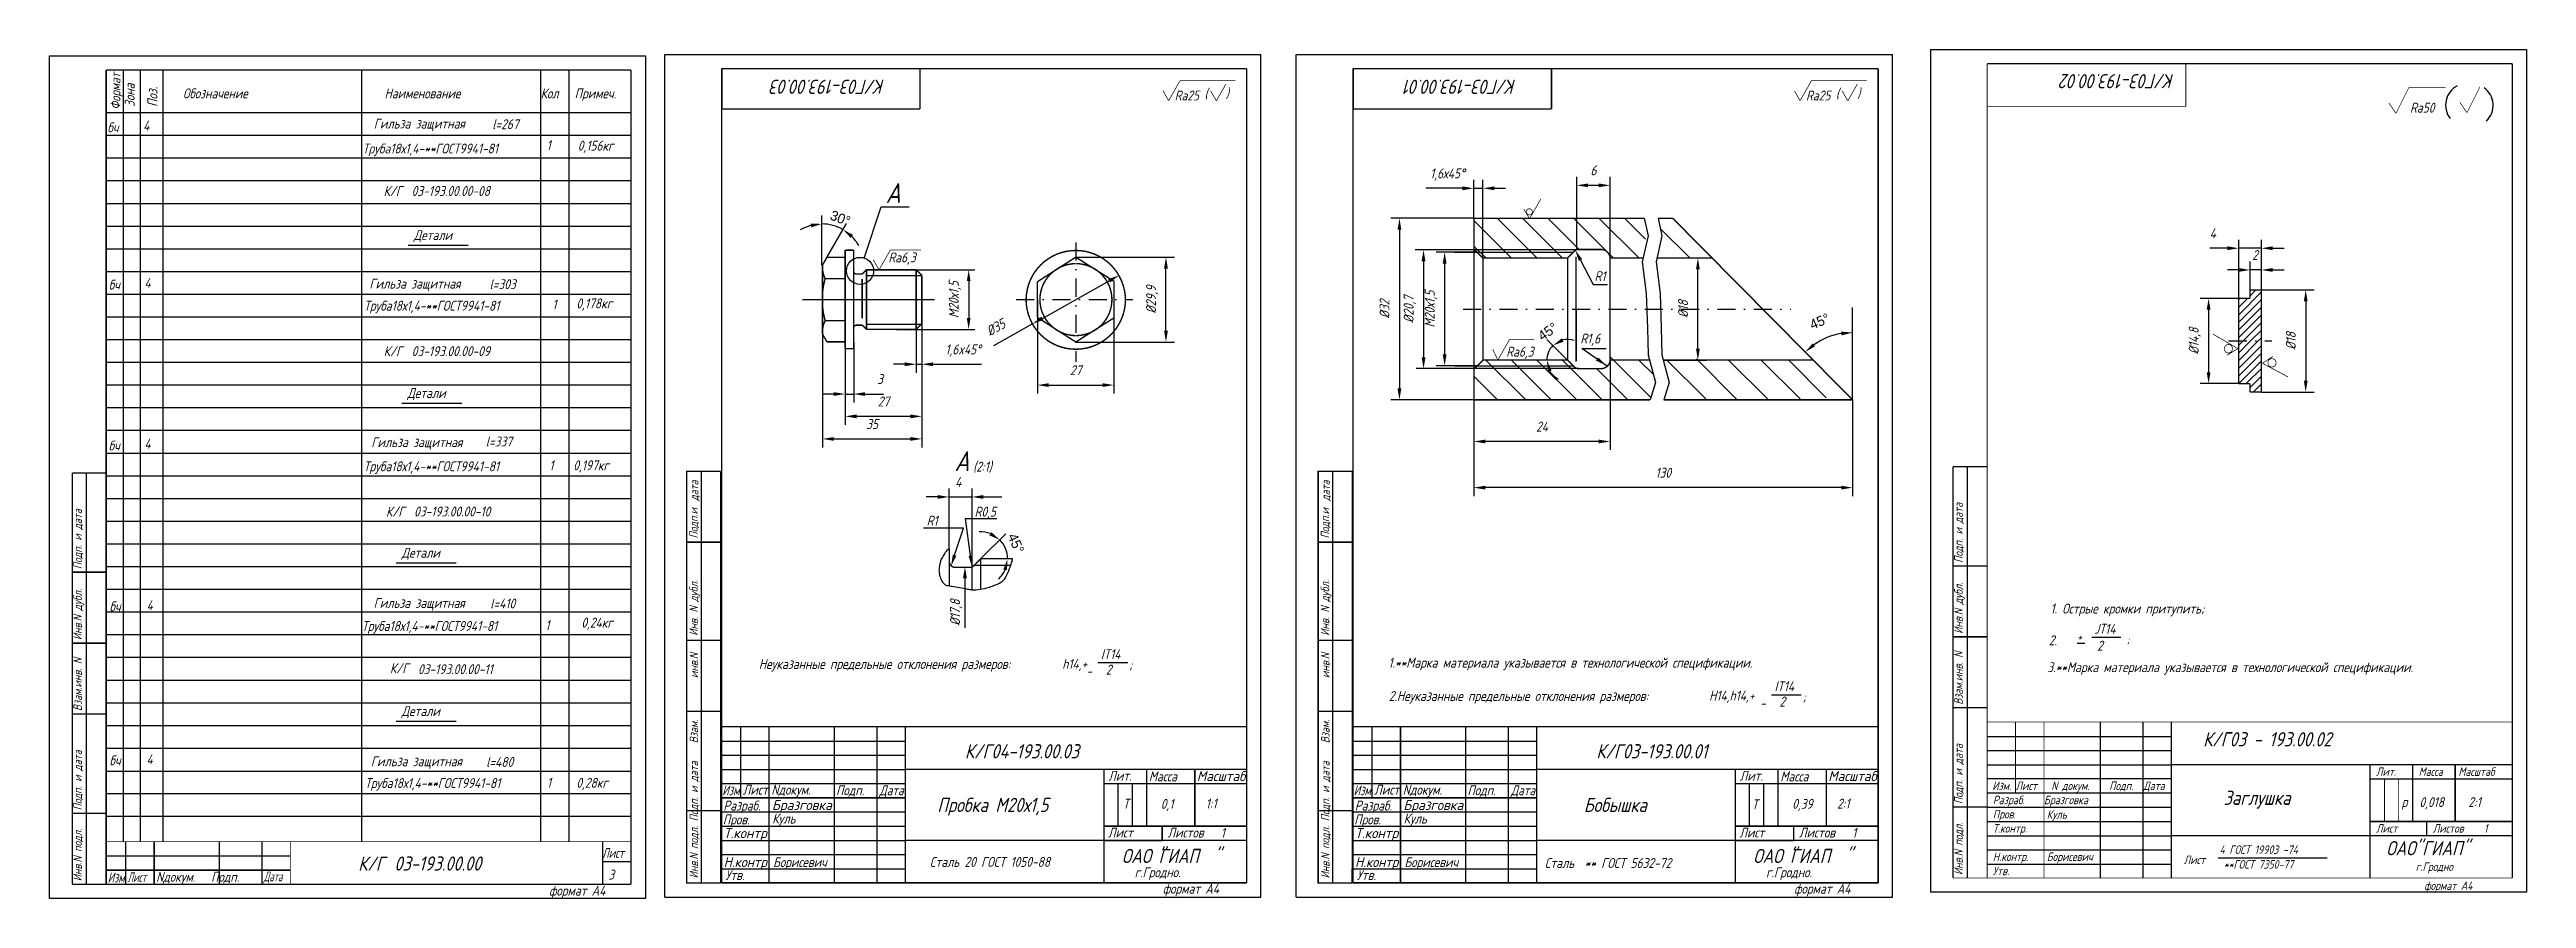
# Model space of a CAD drawing. Extents: x 647 to 2576, y 458 to 879.
# Drawn here: x 1703 to 2576, y 459 to 758 of the extents above; entities that cross this region are included whole.
import ezdxf
from ezdxf.enums import TextEntityAlignment as Align

# ---------------------------------------------------------------- set-up
doc = ezdxf.new("R2010")
doc.units = 0
doc.header["$LTSCALE"] = 0.5
doc.header["$MEASUREMENT"] = 0
doc.linetypes.add('DASHDOT', pattern=[25.4, 12.7, -6.35, 0, -6.35])
doc.layers.get('0').update_dxf_attribs({"linetype": 'CONTINUOUS'})
doc.layers.get('DEFPOINTS').update_dxf_attribs({"linetype": 'CONTINUOUS'})
doc.styles.add('ROMANC', font='romanc', dxfattribs={"width": 0.8, "oblique": 15, "height": 3.5})
doc.dimstyles.get("Standard").update_dxf_attribs({"dimtxt": 0.18, "dimasz": 0.18, "dimexe": 0.18, "dimexo": 0.0625, "dimgap": 0.09, "dimtad": 0, "dimtih": 1, "dimtoh": 1, "dimdec": 4, "dimzin": 0, "dimtxsty": 'STANDARD', "dimcen": 0.09, "dimazin": 3, "dimtfac": 1, "dimtdec": 4, "dimtofl": 0, "dimtmove": 0, "dimatfit": 3, "dimtolj": 1, "dimtzin": 0})

msp = doc.modelspace()

# ---------------------------------------------------------------- texts
at = {"style": 'ROMANC', "oblique": 15, "width": 0.586466}
msp.add_text('Формат', height=3.5, rotation=90, dxfattribs=at).set_placement((1728.497, 736.601), (1728.497, 749.601), align=Align.FIT)
at = {"style": 'ROMANC', "oblique": 15, "width": 0.8}
for s, height, rotation, p in [('Зона', 3.5, 90, (1733.497, 737.601)), ('Поз.', 3.5, 90, (1741.497, 737.601)), ('К/Г03-193.00.03', 5, 180, (1997.79872, 747.18576)), ('К/Г03-193.00.01', 5, 180, (2220.24832, 747.18576)), ('К/Г03-193.00.02', 5, 180, (2452.099, 749.148)), ('R1,6', 3.5, 360, (2242.8105, 654.19536)), ('дата', 3, 90, (1932.09872, 598.68576)), ('дата', 3, 90, (2154.54832, 598.68576)), ('Подп. и дата', 3, 90, (1714.88403, 574.65579)), ('Подп.и', 3, 90, (1931.89872, 585.48576)), ('R1', 3.5, 360, (2012.49974, 589.98872)), ('R0,5', 3.5, 360, (2029.38796, 593.17742)), ('Подп.и', 3, 90, (2154.34832, 585.48576)), ('Подп. и дата', 3, 90, (2377.53603, 576.87279)), ('Инв.N дубл.', 3, 90, (1714.88403, 549.65579)), ('Инв. N дубл.    ', 3, 90, (1931.89872, 551.18576)), ('Инв. N дубл.    ', 3, 90, (2154.34832, 551.18576)), ('Инв.N дубл.', 3, 90, (2377.53603, 551.87279)), ('%%C17,8', 3.5, 90, (2024.28327, 554.74619)), ('Взам.инв. N', 3, 90, (1714.88403, 524.65579)), ('инв.N', 3, 90, (1931.99872, 536.28576)), ('инв.N', 3, 90, (2154.44832, 536.28576)), ('Взам.инв. N', 3, 90, (2377.53603, 526.87279)), ('Инв.N подл. Подп. и дата    Взам. ', 3, 90, (1931.99872, 465.68576)), ('Инв.N подл. Подп. и дата    Взам. ', 3, 90, (2154.44832, 465.68576)), ('Подп. и дата', 3, 90, (1714.88403, 489.65579)), ('Подп. и дата', 3, 90, (2377.53603, 491.87279)), ('Инв.N подл.', 3, 90, (1714.88403, 464.65579)), ('Инв.N подл.', 3, 90, (2377.53603, 466.87279))]:
    msp.add_text(s, height=height, rotation=rotation, dxfattribs=at).set_placement(p)
at = {"style": 'ROMANC', "oblique": 15}
for s, height, width, p in [('Обозначение', 3.5, 0.8, (1750.497, 740.601)), ('Наименование', 3.5, 0.8, (1821.497, 740.601)), ('Кол', 3.5, 0.8, (1876.497, 740.601)), ('Примеч.', 3.5, 0.8, (1888.497, 740.601)), ('Rа25', 3.5, 0.8, (2099.87156, 739.86159)), ('(', 3.5, 0.8, (2110.4102, 740.5699)), (')', 3.5, 0.8, (2117.90456, 740.70377)), ('Rа25', 3.5, 0.8, (2322.32117, 739.86159)), ('(', 3.5, 0.8, (2332.8598, 740.5699)), (')', 3.5, 0.8, (2340.35416, 740.70377)), ('Гильза защитная', 3.5, 0.8, (1817.71, 729.97)), ('  l=267', 3.5, 0.8, (1855.76, 729.74)), ('Ra50', 3.5, 0.8, (2535.12, 735.56)), ('бч', 3.5, 0.8, (1723.87, 728.61)), ('4', 3.5, 0.8, (1736.457, 729.221)), ('Труба18х1,4-**ГОСТ9941-81', 3.5, 0.8, (1813.78, 721.17)), ('1', 3.5, 0.8, (1878.59, 722.38)), ('0,156кг', 3.5, 0.8, (1889.6, 722.18)), ('К/Г', 3.5, 0.8, (1821.18, 706.19)), ('03-193.00.00-08', 3.5, 0.8, (1831.06, 706.21)), ('А', 7, 0.8, (1998.08893, 703.7501)), ('Детали', 3.5, 0.8, (1831.817, 690.631)), ('Rа6,3', 3.5, 0.8, (1999.0227, 682.78489)), ('бч', 3.5, 0.8, (1724.35, 673.21)), ('4', 3.5, 0.8, (1736.937, 673.821)), ('Гильза защитная', 3.5, 0.8, (1816.19, 673.56)), ('  l=303', 3.5, 0.8, (1854.8, 673.36)), ('R1', 3.5, 0.8, (2247.8105, 676.19536)), ('Труба18х1,4-**ГОСТ9941-81', 3.5, 0.8, (1814.26, 665.77)), ('1', 3.5, 0.8, (1880.62, 666.21)), ('0,178кг', 3.5, 0.8, (1889.1, 666.58)), ('К/Г', 3.5, 0.8, (1821.22, 649.72)), ('03-193.00.00-09', 3.5, 0.8, (1831.1, 649.74)), ('Rа6,3', 3.5, 0.8, (2216.70002, 649.54791)), ('Детали', 3.5, 0.8, (1829.567, 634.971)), ('бч', 3.5, 0.8, (1724.32, 616.49)), ('4', 3.5, 0.8, (1736.907, 617.101)), ('Гильза защитная', 3.5, 0.8, (1816.85, 617.67)), ('   l=337', 3.5, 0.8, (1851.61, 617.91)), ('Труба18х1,4-**ГОСТ9941-81', 3.5, 0.8, (1814.14, 609.17)), ('1', 3.5, 0.8, (1879.56, 609.51)), ('0,197кг', 3.5, 0.8, (1888.01, 609.51)), ('А', 7, 0.8, (2022.32637, 609.21745)), ('(2:1)', 3.5, 0.8, (2028.87511, 609.04392)), ('К/Г', 3.5, 0.8, (1822.03, 593.21)), ('03-193.00.00-10', 3.5, 0.8, (1831.91, 593.23)), ('Детали', 3.5, 0.8, (1827.537, 578.681)), ('бч', 3.5, 0.8, (1724.62, 559.8)), ('4', 3.5, 0.8, (1737.69, 560.21)), ('Гильза защитная', 3.5, 0.8, (1817.67, 561.02)), ('  l=410', 3.5, 0.8, (1855.04, 560.82)), ('1. Острые кромки притупить;', 3.5, 0.8, (2408.419, 559.03)), ('Труба18х1,4-**ГОСТ9941-81', 3.5, 0.8, (1813.51, 552.89)), ('1', 3.5, 0.8, (1878.14, 553.2)), ('0,24кг', 3.5, 0.8, (1890.86, 554.08)), ('2.', 3.5, 0.8, (2407.875, 547.862)), ('+', 3, 0.8, (2417.853, 549.296)), ('JТ14', 3.5, 0.8, (2423.873, 551.896)), (';', 3, 0.8, (2435.373, 548.396)), ('К/Г', 3.5, 0.8, (1823.42, 537.99)), ('03-193.00.00-11', 3.5, 0.8, (1833.3, 537.66)), ('Неуказанные предельные отклонения размеров:', 3.5, 0.8, (1953.38969, 539.48794)), ('h14,+', 3.5, 0.8, (2060.27197, 539.53735)), ('IT14', 3.5, 0.8, (2073.89886, 542.95419)), (';', 3.5, 0.8, (2083.86556, 539.28472)), ('1.**Марка материала указывается в технологической спецификации.', 3.5, 0.8, (2175.17, 539.958)), ('3.**Марка материала указывается в технологической спецификации.', 3.5, 0.8, (2407.347, 538.368)), ('2', 3.5, 0.8, (2424.873, 545.936)), ('-', 3.5, 0.8, (2068.7928, 537.01161)), ('2', 3.5, 0.8, (2075.6474, 537.53736)), ('IT14', 3.5, 0.8, (2311.22337, 531.64757)), ('Детали', 3.5, 0.8, (1827.537, 522.881)), ('2.Неуказанные предельные отклонения размеров:', 3.5, 0.8, (2175.32308, 528.21202)), ('H14,h14,+', 3.5, 0.8, (2288.20037, 528.34444)), ('-', 3.5, 0.8, (2306.11731, 525.70499)), ('2', 3.5, 0.8, (2312.97191, 526.23074)), (';', 3.5, 0.8, (2321.19007, 527.9781)), ('К/Г03 - 193.00.02', 5, 0.8, (2462.249, 512.218)), ('бч', 3.5, 0.8, (1724.62, 505.52)), ('4', 3.5, 0.8, (1737.69, 505.93)), ('Гильза защитная', 3.5, 0.8, (1816.7, 505.22)), ('  l=480', 3.5, 0.8, (1853.62, 504.97)), ('К/Г04-193.00.03', 5, 0.8, (2025.99872, 507.98576)), ('К/Г03-193.00.01', 5, 0.8, (2248.44832, 507.98576)), ('Труба18х1,4-**ГОСТ9941-81', 3.5, 0.8, (1814.6, 497.52)), ('1', 3.5, 0.8, (1878.72, 497.68)), ('0,28кг', 3.5, 0.8, (1889.09, 497.61)), ('Nдокум.', 3.5, 0.8, (1957.79872, 495.18576)), ('Подп.', 3.5, 0.8, (1980.59872, 494.98576)), ('Лит.    ', 3.5, 0.8, (2076.49872, 500.08576)), ('Масса', 3.5, 0.8, (2090.79872, 499.88576)), ('Nдокум.', 3.5, 0.8, (2180.24832, 495.18576)), ('Подп.', 3.5, 0.8, (2203.04832, 494.98576)), ('Лит.    ', 3.5, 0.8, (2298.94832, 500.08576)), ('Масса', 3.5, 0.8, (2313.24832, 499.88576)), ('Изм.', 3, 0.8, (2387.955, 496.795)), ('Лист', 3, 0.8, (2396.149, 496.818)), (' N докум.', 3, 0.8, (2407.149, 496.818)), ('Подп.', 3, 0.8, (2429.149, 496.818)), ('Дата', 3, 0.8, (2441.149, 496.818)), ('Лит.', 3, 0.8, (2523.149, 501.818)), ('Масса', 3, 0.8, (2538.149, 501.818)), ('Масштаб', 3, 0.8, (2552.149, 501.818)), ('Разраб.  ', 3.5, 0.8, (1940.89872, 489.58576)), ('Пробка М20х1,5', 5, 0.8, (2016.27766, 489.08576)), ('Т', 3.5, 0.8, (2081.67396, 490.24719)), ('0,1', 3.5, 0.8, (2094.99872, 490.18576)), ('1:1', 3.5, 0.8, (2110.79872, 490.28576)), ('Разраб.  ', 3.5, 0.8, (2163.34832, 489.58576)), ('Бобышка', 5, 0.8, (2244.04832, 489.08576)), ('Т', 3.5, 0.8, (2303.26402, 490.06097)), ('0,39', 3.5, 0.8, (2317.44832, 490.18576)), ('2:1', 3.5, 0.8, (2333.24832, 490.28576)), ('Разраб.', 3, 0.8, (2388.149, 491.818)), ('Пров.', 3, 0.8, (2388.149, 486.818)), ('Бразговка', 3, 0.8, (2406.149, 491.818)), ('Куль', 3, 0.8, (2407.149, 486.698)), ('Заглушка', 5, 0.8, (2469.436, 491.588)), ('р', 3.5, 0.8, (2532.149, 490.862)), ('0,018', 3.5, 0.8, (2538.432, 490.806)), ('2:1', 3.5, 0.8, (2555.649, 490.818)), ('Пров.     ', 3.5, 0.8, (1940.69872, 484.68576)), ('Куль', 3.5, 0.8, (1958.09872, 485.00801)), ('Лист       ', 3.5, 0.8, (2076.39872, 480.08576)), ('Листов', 3.5, 0.8, (2097.39872, 480.08576)), ('1', 3.5, 0.8, (2116.09872, 479.98576)), ('Пров.     ', 3.5, 0.8, (2163.14832, 484.68576)), ('Куль', 3.5, 0.8, (2180.54832, 485.00801)), ('Лист       ', 3.5, 0.8, (2298.84832, 480.08576)), ('Листов', 3.5, 0.8, (2319.84832, 480.08576)), ('1', 3.5, 0.8, (2338.54832, 479.98576)), ('Т.контр.', 3, 0.8, (2388.149, 481.818)), ('Лист', 3, 0.8, (2523.149, 481.818)), ('Листов', 3, 0.8, (2543.149, 481.818)), ('1', 3, 0.8, (2561.149, 481.818)), ('К/Г', 5, 0.8, (1812.24, 468.38)), ('03-193.00.00', 5, 0.8, (1824.98, 468.42)), ('Лист', 3.5, 0.7, (1898.16, 472.91)), ('Борисевич', 3.5, 0.8, (1958.37855, 469.65351)), ('Сталь 20 ГОСТ 1050-88', 3.5, 0.8, (2013.65, 469.74)), ('ОАО ГИАП', 5, 0.8, (2081.29872, 471.08576)), ('"', 5, 0.8, (2093.94184, 471.08282)), ('"', 5, 0.8, (2113.81013, 471.08282)), ('Борисевич', 3.5, 0.8, (2180.82815, 469.65351)), ('Сталь  ** ГОСТ 5632-72', 3.5, 0.8, (2230.29715, 469.34472)), ('ОАО ГИАП', 5, 0.8, (2303.74832, 471.08576)), ('"', 5, 0.8, (2316.39144, 471.08282)), ('"', 5, 0.8, (2336.25974, 471.08282)), ('Н.контр.', 3, 0.8, (2388.149, 471.818)), ('Борисевич', 3, 0.8, (2407.149, 471.818)), ('Лист', 3, 0.8, (2455.388, 470.718)), ('4 ГОСТ 19903 -74', 3, 0.8, (2467.988, 474.318)), ('**ГОСТ 7350-77', 3, 0.8, (2469.498, 469.118)), ('ОАО"ГИАП"', 5, 0.8, (2526.749, 473.818)), ('г.Гродно', 3, 0.8, (2537.149, 468.318)), ('Изм', 3.5, 0.7, (1723.96, 464.23)), ('Лист', 3.5, 0.6, (1730.93, 464.35)), ('Nдокум.   Подп.', 3.5, 0.8, (1741.04, 464.47)), ('Дата', 3.5, 0.6, (1778.93, 464.59)), ('формат А4', 3.5, 0.8, (1879.497, 459.601)), ('3', 3.5, 0.8, (1900.37, 465.26)), ('Утв.', 3.5, 0.8, (1941.59872, 465.08576)), ('г.Гродно.', 3.5, 0.8, (2085.79872, 466.08576)), ('формат А4', 3.5, 0.8, (2095.69872, 460.28576)), ('Утв.', 3.5, 0.8, (2164.04832, 465.08576)), ('г.Гродно.', 3.5, 0.8, (2308.24832, 466.08576)), ('формат А4', 3.5, 0.8, (2318.14832, 460.28576)), ('Утв.', 3, 0.8, (2388.149, 466.818)), ('формат А4', 3, 0.8, (2540.139, 461.608))]:
    msp.add_text(s, height=height, dxfattribs=dict(at, width=width)).set_placement(p)
at = {"color": 0, "linetype": 'BYBLOCK', "style": 'ROMANC', "oblique": 15, "width": 0.8}
for s, p in [('М20х1,5', (2023.82419, 669.6797)), ('%%c20,7', (2184.07444, 666.26923))]:
    msp.add_text(s, height=3.5, rotation=90, dxfattribs=at).set_placement(p, align=Align.CENTER)
for s, p in [('1,6x45%%D', (2025.35835, 650.38413)), ('27', (2065.02961, 643.05)), ('4', (2023.62672, 603.61841)), ('130', (2272.01901, 606.907))]:
    msp.add_text(s, height=3.5, dxfattribs=at).set_placement(p, align=Align.CENTER)
at = {"style": 'ROMANC', "oblique": 15}
for s, width, p, p2 in [('Изм', 0.620339, (1940.49872, 494.98576), (1946.59872, 494.98576)), ('Лист', 0.593333, (1947.69872, 495.18576), (1956.59872, 495.18576)), ('Дата', 0.548387, (1995.89872, 494.98576), (2004.39872, 494.98576)), ('Масштаб', 0.653503, (2107.69872, 499.98576), (2124.79872, 499.98576)), ('Изм', 0.620339, (2162.94832, 494.98576), (2169.04832, 494.98576)), ('Лист', 0.593333, (2170.14832, 495.18576), (2179.04832, 495.18576)), ('Дата', 0.548387, (2218.34832, 494.98576), (2226.84832, 494.98576)), ('Масштаб', 0.653503, (2330.14832, 499.98576), (2347.24832, 499.98576)), ('Бразговка', 0.822078, (1957.99872, 489.78576), (1979.09872, 489.78576)), ('Бразговка', 0.822078, (2180.44832, 489.78576), (2201.54832, 489.78576)), ('Т.контр', 0.665693, (1940.99872, 479.88576), (1956.19872, 479.88576)), ('Т.контр', 0.665693, (2163.44832, 479.88576), (2178.64832, 479.88576)), ('Н.контр', 0.642254, (1940.99872, 469.68576), (1956.19872, 469.68576)), ('Н.контр', 0.642254, (2163.44832, 469.68576), (2178.64832, 469.68576))]:
    msp.add_text(s, height=3.5, dxfattribs=dict(at, width=width)).set_placement(p, p2, align=Align.FIT)

# ---------------------------------------------------------------- blocks, each defined once
blk = doc.blocks.new('*D34')
at = {"color": 0}
blk.add_line((2031.54, 578.33), (2040.41, 587.09), dxfattribs=at)
for start, end in [(69.00345, 93.36685), (0, 44.64005), (311.27319, 335.6366)]:
    blk.add_arc((2031.54, 578.33), 9.48, start, end, dxfattribs=at)
for points in [[(2035.3, 587.73), (2034.57, 586.62), (2038.28, 584.99)], [(2039.52, 574.56), (2040.82, 574.28), (2041.01, 578.33)]]:
    blk.add_solid(points, dxfattribs=at)
at = {"layer": 'DEFPOINTS', "color": 0}
for p in [(2031.54, 578.33), (2031.54, 578.33), (2040.7, 580.76), (2042.82, 578.33), (2028.79, 575.61)]:
    blk.add_point(p, dxfattribs=at)
at = {"color": 0, "insert": (2043.98, 583.8), "char_height": 3.5, "attachment_point": 5, "rotation": 293.74657}
blk.add_mtext('\\A1;45°', dxfattribs=at)
blk = doc.blocks.new('*D2')
at = {"color": 0, "linetype": 'BYBLOCK'}
for p, q in [((1600.94, 1011.36), (1600.94, 990.07)), ((1603.94, 1011.36), (1603.94, 990.07)), ((1596.94, 993.07), (1592.94, 993.07)), ((1600.94, 993.07), (1603.94, 993.07)), ((1607.94, 993.07), (1611.94, 993.07)), ((1611.94, 993.07), (1614.4, 993.07))]:
    blk.add_line(p, q, dxfattribs=at)
for points in [[(1596.94, 993.73), (1596.94, 992.4), (1600.94, 993.07)], [(1607.94, 993.73), (1607.94, 992.4), (1603.94, 993.07)]]:
    blk.add_solid(points, dxfattribs=at)
at = {"layer": 'DEFPOINTS', "color": 0, "linetype": 'BYBLOCK'}
for p in [(1600.94, 1011.36), (1603.94, 1011.36), (1603.94, 993.07)]:
    blk.add_point(p, dxfattribs=at)
at = {"color": 0, "linetype": 'BYBLOCK', "style": 'ROMANC', "oblique": 15, "width": 0.8}
blk.add_text('3', height=3.5, dxfattribs=at).set_placement((1613.22, 996.57), align=Align.CENTER)
blk = doc.blocks.new('*D14')
at = {"color": 0, "linetype": 'BYBLOCK'}
for p, q in [((2053.28, 663.07), (2076.82, 676.29)), ((2042.81, 657.2), (2036.1, 653.44)), ((2049.79, 661.12), (2042.81, 657.2))]:
    blk.add_line(p, q, dxfattribs=at)
for points in [[(2077.15, 675.7), (2076.5, 676.87), (2080.31, 678.24)], [(2053.6, 662.49), (2052.95, 663.66), (2049.79, 661.12)]]:
    blk.add_solid(points, dxfattribs=at)
at = {"layer": 'DEFPOINTS', "color": 0, "linetype": 'BYBLOCK'}
for p in [(2080.31, 678.24), (2049.79, 661.12)]:
    blk.add_point(p, dxfattribs=at)
at = {"color": 0, "linetype": 'BYBLOCK', "style": 'ROMANC', "oblique": 15, "width": 0.8}
blk.add_text('%%c35', height=3.5, rotation=29.29451, dxfattribs=at).set_placement((2037.7, 658.35), align=Align.CENTER)
blk = doc.blocks.new('*D15')
at = {"color": 0, "linetype": 'BYBLOCK'}
for p, q in [((2065.05, 684.63), (2099.83, 684.63)), ((2096.83, 658.73), (2096.83, 680.63)), ((2065.05, 654.73), (2099.83, 654.73))]:
    blk.add_line(p, q, dxfattribs=at)
for points in [[(2096.16, 680.63), (2097.5, 680.63), (2096.83, 684.63)], [(2096.16, 658.73), (2097.5, 658.73), (2096.83, 654.73)]]:
    blk.add_solid(points, dxfattribs=at)
at = {"layer": 'DEFPOINTS', "color": 0, "linetype": 'BYBLOCK'}
for p in [(2065.05, 684.63), (2096.83, 684.63), (2065.05, 654.73)]:
    blk.add_point(p, dxfattribs=at)
at = {"color": 0, "linetype": 'BYBLOCK', "style": 'ROMANC', "oblique": 15, "width": 0.8}
blk.add_text('%%c29,9', height=3.5, rotation=90, dxfattribs=at).set_placement((2093.33, 669.68), align=Align.CENTER)
blk = doc.blocks.new('*D36')
at = {"color": 0}
blk.add_line((1975.64, 694.37), (1975.64, 699.35), dxfattribs=at)
for start, end in [(105.52779, 121.05557), (60.05932, 90), (29.00375, 44.53154)]:
    blk.add_arc((1975.64, 681.54), 14.8, start, end, dxfattribs=at)
for points in [[(1971.59, 696.47), (1971.77, 695.14), (1975.64, 696.35)], [(1985.79, 691.4), (1986.6, 692.45), (1983.03, 694.37)]]:
    blk.add_solid(points, dxfattribs=at)
at = {"layer": 'DEFPOINTS', "color": 0}
for p in [(1975.64, 694.37), (1978.21, 696.12), (1984.23, 696.45), (1975.64, 681.81), (1977.38, 684.57)]:
    blk.add_point(p, dxfattribs=at)
at = {"color": 0, "insert": (1982.1, 698.36), "char_height": 3.5, "attachment_point": 5, "rotation": 338.98889}
blk.add_mtext('\\A1;30°', dxfattribs=at)
blk = doc.blocks.new('*D17')
at = {"color": 0, "linetype": 'BYBLOCK'}
for p, q in [((2010.81, 661.15), (2010.81, 625.52)), ((1983.81, 652.37), (1983.81, 625.52)), ((2006.81, 628.52), (1987.81, 628.52))]:
    blk.add_line(p, q, dxfattribs=at)
for points in [[(1987.81, 629.19), (1987.81, 627.85), (1983.81, 628.52)], [(2006.81, 629.19), (2006.81, 627.85), (2010.81, 628.52)]]:
    blk.add_solid(points, dxfattribs=at)
at = {"layer": 'DEFPOINTS', "color": 0, "linetype": 'BYBLOCK'}
for p in [(2010.81, 661.15), (1983.81, 652.37), (1983.81, 628.52)]:
    blk.add_point(p, dxfattribs=at)
at = {"color": 0, "linetype": 'BYBLOCK', "style": 'ROMANC', "oblique": 15, "width": 0.8}
blk.add_text('27', height=3.5, dxfattribs=at).set_placement((1997.31, 632.02), align=Align.CENTER)
blk = doc.blocks.new('*D18')
at = {"color": 0, "linetype": 'BYBLOCK'}
for p, q in [((1975.81, 669.68), (1975.81, 617.57)), ((2010.81, 669.68), (2010.81, 617.57)), ((1979.81, 620.57), (2006.81, 620.57))]:
    blk.add_line(p, q, dxfattribs=at)
for points in [[(1979.81, 621.24), (1979.81, 619.9), (1975.81, 620.57)], [(2006.81, 621.24), (2006.81, 619.9), (2010.81, 620.57)]]:
    blk.add_solid(points, dxfattribs=at)
at = {"layer": 'DEFPOINTS', "color": 0, "linetype": 'BYBLOCK'}
for p in [(1975.81, 669.68), (2010.81, 669.68), (2010.81, 620.57)]:
    blk.add_point(p, dxfattribs=at)
at = {"color": 0, "linetype": 'BYBLOCK', "style": 'ROMANC', "oblique": 15, "width": 0.8}
blk.add_text('35', height=3.5, dxfattribs=at).set_placement((1993.31, 624.07), align=Align.CENTER)
blk = doc.blocks.new('*D7')
at = {"color": 0, "linetype": 'BYBLOCK'}
for p, q in [((1810.44, 1038.47), (1806.44, 1038.47)), ((1814.44, 1027.67), (1814.44, 1041.47)), ((1814.44, 1038.47), (1817.64, 1038.47)), ((1817.64, 1013.67), (1817.64, 1041.47)), ((1821.64, 1038.47), (1825.64, 1038.47))]:
    blk.add_line(p, q, dxfattribs=at)
for points in [[(1810.44, 1039.13), (1810.44, 1037.8), (1814.44, 1038.47)], [(1821.64, 1039.13), (1821.64, 1037.8), (1817.64, 1038.47)]]:
    blk.add_solid(points, dxfattribs=at)
at = {"layer": 'DEFPOINTS', "color": 0, "linetype": 'BYBLOCK'}
for p in [(1817.64, 1038.47), (1814.44, 1027.67), (1817.64, 1013.67)]:
    blk.add_point(p, dxfattribs=at)
at = {"color": 0, "linetype": 'BYBLOCK', "style": 'ROMANC', "oblique": 15, "width": 0.8}
blk.add_text('1,6х45%%d', height=3.5, dxfattribs=at).set_placement((1805.14, 1041.97), align=Align.CENTER)
blk = doc.blocks.new('*D5')
at = {"color": 0, "linetype": 'BYBLOCK'}
for p, q in [((1815.65, 1015.67), (1801.14, 1015.67)), ((1804.14, 1011.67), (1804.14, 979.67)), ((1815.64, 975.67), (1801.14, 975.67))]:
    blk.add_line(p, q, dxfattribs=at)
for points in [[(1803.47, 1011.67), (1804.81, 1011.67), (1804.14, 1015.67)], [(1803.47, 979.67), (1804.81, 979.67), (1804.14, 975.67)]]:
    blk.add_solid(points, dxfattribs=at)
at = {"layer": 'DEFPOINTS', "color": 0, "linetype": 'BYBLOCK'}
for p in [(1815.65, 1015.67), (1804.14, 975.67), (1815.64, 975.67)]:
    blk.add_point(p, dxfattribs=at)
at = {"color": 0, "linetype": 'BYBLOCK', "style": 'ROMANC', "oblique": 15, "width": 0.8}
blk.add_text('М20х1,5', height=3.5, rotation=90, dxfattribs=at).set_placement((1800.64, 995.67), align=Align.CENTER)
blk = doc.blocks.new('*D4')
at = {"color": 0, "linetype": 'BYBLOCK'}
for p, q in [((1814.44, 1027.67), (1785.21, 1027.67)), ((1788.21, 1023.67), (1788.21, 967.67)), ((1814.44, 963.67), (1785.21, 963.67))]:
    blk.add_line(p, q, dxfattribs=at)
for points in [[(1787.55, 1023.67), (1788.88, 1023.67), (1788.21, 1027.67)], [(1787.55, 967.67), (1788.88, 967.67), (1788.21, 963.67)]]:
    blk.add_solid(points, dxfattribs=at)
at = {"layer": 'DEFPOINTS', "color": 0, "linetype": 'BYBLOCK'}
for p in [(1814.44, 1027.67), (1788.21, 963.67), (1814.44, 963.67)]:
    blk.add_point(p, dxfattribs=at)
at = {"color": 0, "linetype": 'BYBLOCK', "style": 'ROMANC', "oblique": 15, "width": 0.8}
blk.add_text('%%c32', height=3.5, rotation=90, dxfattribs=at).set_placement((1784.71, 995.67), align=Align.CENTER)
blk = doc.blocks.new('*D35')
at = {"color": 0}
blk.add_line((2238.35, 648.3), (2231.03, 655.62), dxfattribs=at)
for start, end in [(71.88726, 103.44363), (135, 180), (211.55637, 243.11274)]:
    blk.add_arc((2238.35, 648.3), 7.36, start, end, dxfattribs=at)
for points in [[(2236.97, 654.87), (2236.32, 656.04), (2233.15, 653.5)], [(2231.45, 644.27), (2232.73, 644.63), (2231, 648.3)]]:
    blk.add_solid(points, dxfattribs=at)
at = {"layer": 'DEFPOINTS', "color": 0}
for p in [(2226.55, 648.3), (2231.25, 650.2), (2238.35, 648.3), (2238.35, 648.3), (2240.77, 645.89)]:
    blk.add_point(p, dxfattribs=at)
at = {"color": 0, "insert": (2231.35, 658.4), "char_height": 3.5, "attachment_point": 5, "rotation": 34.72464}
blk.add_mtext('\\A1;45°', dxfattribs=at)
blk = doc.blocks.new('*D8')
at = {"color": 0, "linetype": 'BYBLOCK'}
for p, q in [((1858.69, 1016.58), (1858.69, 1042.27)), ((1866.42, 1039.27), (1862.69, 1039.27)), ((1870.42, 1013.83), (1870.42, 1042.27))]:
    blk.add_line(p, q, dxfattribs=at)
for points in [[(1862.69, 1039.93), (1862.69, 1038.6), (1858.69, 1039.27)], [(1866.42, 1039.93), (1866.42, 1038.6), (1870.42, 1039.27)]]:
    blk.add_solid(points, dxfattribs=at)
at = {"layer": 'DEFPOINTS', "color": 0, "linetype": 'BYBLOCK'}
for p in [(1858.69, 1039.27), (1858.69, 1016.58), (1870.42, 1013.83)]:
    blk.add_point(p, dxfattribs=at)
at = {"color": 0, "linetype": 'BYBLOCK', "style": 'ROMANC', "oblique": 15, "width": 0.8}
blk.add_text('6', height=3.5, dxfattribs=at).set_placement((1864.56, 1042.77), align=Align.CENTER)
blk = doc.blocks.new('*D19')
at = {"color": 0, "linetype": 'BYBLOCK'}
for p, q in [((2253.31, 648.55), (2253.31, 616.67)), ((2205.31, 645.35), (2205.31, 616.67)), ((2249.31, 619.67), (2209.31, 619.67))]:
    blk.add_line(p, q, dxfattribs=at)
for points in [[(2209.31, 620.33), (2209.31, 619), (2205.31, 619.67)], [(2249.31, 620.33), (2249.31, 619), (2253.31, 619.67)]]:
    blk.add_solid(points, dxfattribs=at)
at = {"layer": 'DEFPOINTS', "color": 0, "linetype": 'BYBLOCK'}
for p in [(2253.31, 648.55), (2205.31, 645.35), (2205.31, 619.67)]:
    blk.add_point(p, dxfattribs=at)
at = {"color": 0, "linetype": 'BYBLOCK', "style": 'ROMANC', "oblique": 15, "width": 0.8}
blk.add_text('24', height=3.5, dxfattribs=at).set_placement((2229.31, 623.17), align=Align.CENTER)
blk = doc.blocks.new('*D37')
at = {"color": 0}
blk.add_arc((2338.73, 634.35), 23.72, 99.67371, 125.03929, dxfattribs=at)
for points in [[(2334.69, 658.39), (2334.8, 657.06), (2338.73, 658.06)], [(2325.54, 653.25), (2324.68, 654.28), (2322.04, 651.2)]]:
    blk.add_solid(points, dxfattribs=at)
at = {"layer": 'DEFPOINTS', "color": 0}
for p in [(2275.37, 698.35), (2338.73, 666.86), (2332.63, 657.27), (2338.73, 634.35), (2338.73, 634.35)]:
    blk.add_point(p, dxfattribs=at)
at = {"color": 0, "insert": (2327.14, 661.98), "char_height": 3.5, "attachment_point": 5, "rotation": 22.75637}
blk.add_mtext('\\A1;45°', dxfattribs=at)
blk = doc.blocks.new('*D28')
at = {"color": 0, "linetype": 'BYBLOCK'}
for p, q in [((2269.81, 684.35), (2287.24, 684.35)), ((2284.24, 652.35), (2284.24, 680.35)), ((2272.06, 648.35), (2287.24, 648.35))]:
    blk.add_line(p, q, dxfattribs=at)
for points in [[(2283.57, 680.35), (2284.9, 680.35), (2284.24, 684.35)], [(2283.57, 652.35), (2284.9, 652.35), (2284.24, 648.35)]]:
    blk.add_solid(points, dxfattribs=at)
at = {"layer": 'DEFPOINTS', "color": 0, "linetype": 'BYBLOCK'}
for p in [(2269.81, 684.35), (2284.24, 684.35), (2272.06, 648.35)]:
    blk.add_point(p, dxfattribs=at)
at = {"color": 0, "linetype": 'BYBLOCK', "style": 'ROMANC', "oblique": 15, "width": 0.8}
blk.add_text('%%c18', height=3.5, rotation=90, dxfattribs=at).set_placement((2280.74, 666.35), align=Align.CENTER)
blk = doc.blocks.new('*X9')
at = {"color": 0}
for p, q in [((2474.78, 664.36), (2482.78, 672.36)), ((2478.78, 671.05), (2480.82, 673.09)), ((2474.78, 667.05), (2477.82, 670.09)), ((2474.78, 669.75), (2475.12, 670.09)), ((2474.78, 661.67), (2482.78, 669.67)), ((2474.78, 658.97), (2482.78, 666.97)), ((2474.78, 656.28), (2482.78, 664.28)), ((2474.78, 653.58), (2476.29, 655.09)), ((2474.78, 650.89), (2478.98, 655.09)), ((2474.78, 648.2), (2481.67, 655.09)), ((2476.29, 655.09), (2482.78, 661.58)), ((2478.98, 655.09), (2482.78, 658.89)), ((2481.67, 655.09), (2482.78, 656.2)), ((2474.78, 645.5), (2482.78, 653.5)), ((2474.78, 642.81), (2482.78, 650.81)), ((2474.78, 640.11), (2482.78, 648.11)), ((2477.45, 640.09), (2482.78, 645.42)), ((2478.78, 638.73), (2482.78, 642.73)), ((2479.84, 637.09), (2482.78, 640.03)), ((2482.53, 637.09), (2482.78, 637.34))]:
    blk.add_line(p, q, dxfattribs=at)
blk = doc.blocks.new('*D10')
at = {"color": 0, "linetype": 'BYBLOCK'}
for p, q in [((2482.78, 673.09), (2501.38, 673.09)), ((2498.38, 669.09), (2498.38, 641.09)), ((2482.78, 637.09), (2501.38, 637.09))]:
    blk.add_line(p, q, dxfattribs=at)
for points in [[(2497.71, 669.09), (2499.05, 669.09), (2498.38, 673.09)], [(2497.71, 641.09), (2499.05, 641.09), (2498.38, 637.09)]]:
    blk.add_solid(points, dxfattribs=at)
at = {"layer": 'DEFPOINTS', "color": 0, "linetype": 'BYBLOCK'}
for p in [(2482.78, 673.09), (2482.78, 637.09), (2498.38, 637.09)]:
    blk.add_point(p, dxfattribs=at)
at = {"color": 0, "linetype": 'BYBLOCK', "style": 'ROMANC', "oblique": 15, "width": 0.8}
blk.add_text('%%c18', height=3.5, rotation=90, dxfattribs=at).set_placement((2494.88, 655.09), align=Align.CENTER)
blk = doc.blocks.new('*D11')
at = {"color": 0, "linetype": 'BYBLOCK'}
for p, q in [((2474.78, 670.09), (2461.17, 670.09)), ((2464.17, 666.09), (2464.17, 644.09)), ((2474.78, 640.09), (2461.17, 640.09))]:
    blk.add_line(p, q, dxfattribs=at)
for points in [[(2463.5, 666.09), (2464.84, 666.09), (2464.17, 670.09)], [(2463.5, 644.09), (2464.84, 644.09), (2464.17, 640.09)]]:
    blk.add_solid(points, dxfattribs=at)
at = {"layer": 'DEFPOINTS', "color": 0, "linetype": 'BYBLOCK'}
for p in [(2474.78, 670.09), (2464.17, 640.09), (2474.78, 640.09)]:
    blk.add_point(p, dxfattribs=at)
at = {"color": 0, "linetype": 'BYBLOCK', "style": 'ROMANC', "oblique": 15, "width": 0.8}
blk.add_text('%%c14,8', height=3.5, rotation=90, dxfattribs=at).set_placement((2460.67, 655.09), align=Align.CENTER)
blk = doc.blocks.new('*D12')
at = {"color": 0, "linetype": 'BYBLOCK'}
for p, q in [((2478.78, 673.09), (2478.78, 683.13)), ((2482.78, 673.09), (2482.78, 683.13)), ((2474.78, 680.13), (2470.78, 680.13)), ((2482.78, 680.13), (2478.78, 680.13)), ((2486.78, 680.13), (2490.78, 680.13))]:
    blk.add_line(p, q, dxfattribs=at)
for points in [[(2474.78, 680.8), (2474.78, 679.46), (2478.78, 680.13)], [(2486.78, 680.8), (2486.78, 679.46), (2482.78, 680.13)]]:
    blk.add_solid(points, dxfattribs=at)
at = {"layer": 'DEFPOINTS', "color": 0, "linetype": 'BYBLOCK'}
for p in [(2478.78, 680.13), (2478.78, 673.09), (2482.78, 673.09)]:
    blk.add_point(p, dxfattribs=at)
at = {"color": 0, "linetype": 'BYBLOCK', "style": 'ROMANC', "oblique": 15, "width": 0.8}
blk.add_text('2', height=3.5, dxfattribs=at).set_placement((2480.49, 683.63), align=Align.CENTER)
blk = doc.blocks.new('*D13')
at = {"color": 0, "linetype": 'BYBLOCK'}
for p, q in [((2474.78, 670.09), (2474.78, 690.78)), ((2482.78, 673.09), (2482.78, 690.78)), ((2466.78, 687.78), (2464.54, 687.78)), ((2470.78, 687.78), (2466.78, 687.78)), ((2482.78, 687.78), (2474.78, 687.78)), ((2486.78, 687.78), (2490.78, 687.78))]:
    blk.add_line(p, q, dxfattribs=at)
for points in [[(2470.78, 688.45), (2470.78, 687.11), (2474.78, 687.78)], [(2486.78, 688.45), (2486.78, 687.11), (2482.78, 687.78)]]:
    blk.add_solid(points, dxfattribs=at)
at = {"layer": 'DEFPOINTS', "color": 0, "linetype": 'BYBLOCK'}
for p in [(2474.78, 687.78), (2482.78, 673.09), (2474.78, 670.09)]:
    blk.add_point(p, dxfattribs=at)
at = {"color": 0, "linetype": 'BYBLOCK', "style": 'ROMANC', "oblique": 15, "width": 0.8}
blk.add_text('4', height=3.5, dxfattribs=at).set_placement((2465.61, 691.28), align=Align.CENTER)

# ---------------------------------------------------------------- dimensions: what is measured, and where the dimension line sits
dim = msp.add_linear_dim(base=(2208.4855, 708.90736), p1=(2205.2855, 698.10736), p2=(2208.4855, 684.10736), text='1,6х45%%d', dimstyle='Standard')
dim.commit()
dim.dimension.update_dxf_attribs({"geometry": '*D7', "text_midpoint": (2195.9855, 712.40736), "dimtype": 128, "insert": (390.845, -329.558)})
for base, p1, p2, text, picture, middle, set_off in [((2241.56233, 709.94536), (2253.28922, 684.51381), (2241.56233, 687.26044), '6', '*D8', (2247.42578, 713.44536), (382.87, -329.32)), ((1986.80766, 636.38818), (1983.80766, 654.6797), (1986.80766, 654.6797), '3', '*D2', (1996.08693, 639.88818), (382.87, -356.68))]:
    dim = msp.add_linear_dim(base=base, p1=p1, p2=p2, text=text, dimstyle='Standard')
    dim.commit()
    dim.dimension.update_dxf_attribs({"geometry": picture, "text_midpoint": middle, "insert": set_off})
for base, line1, line2, picture, middle in [((1978.2058, 696.12165), ((1975.64, 681.81), (1975.64, 694.37)), ((1977.38452, 684.5697), (1984.22925, 696.45353)), '*D36', (1982.1, 698.36)), ((2332.62673, 657.26685), ((2338.72752, 634.34536), (2338.72752, 666.858)), ((2338.72752, 634.34536), (2275.36551, 698.34536)), '*D37', (2327.137, 661.977)), ((2231.25005, 650.20485), ((2240.76891, 645.88695), (2238.35469, 648.30116)), ((2226.55469, 648.30116), (2238.35469, 648.30116)), '*D35', (2231.35469, 658.40116)), ((2040.69602, 580.76037), ((2031.53576, 578.32643), (2042.81688, 578.32643)), ((2028.78993, 575.6149), (2031.53576, 578.32643)), '*D34', (2043.97852, 583.80049))]:
    dim = msp.add_angular_dim_2l(base=base, line1=line1, line2=line2, dimstyle='STANDARD', override={"dimtxt": 3.5, "dimasz": 4, "dimexe": 3, "dimexo": 0, "dimgap": 0.1, "dimtad": 1, "dimtih": 0, "dimtoh": 0, "dimdec": 2, "dimcen": 0, "dimtdec": 2, "dimtofl": 1, "dimtmove": 2})
    dim.commit()
    dim.dimension.update_dxf_attribs({"geometry": picture, "text_midpoint": middle, "dimtype": 162})
for base, p1, p2, text, picture, middle in [((2179.08452, 634.34536), (2205.3105, 698.34536), (2205.3105, 634.34536), '%%c32', '*D4', (2175.58452, 666.34536)), ((2195.0105, 646.34536), (2206.5169, 686.34536), (2206.5105, 646.34536), 'М20х1,5', '*D5', (2191.5105, 666.34536))]:
    dim = msp.add_linear_dim(base=base, p1=p1, p2=p2, angle=90, text=text, dimstyle='Standard')
    dim.commit()
    dim.dimension.update_dxf_attribs({"geometry": picture, "text_midpoint": middle, "insert": (390.87, -329.32)})
for base, p1, p2, text, picture, middle in [((2474.78, 687.78), (2482.78, 673.09), (2474.78, 670.09), '4', '*D13', (2465.61173, 691.28)), ((2010.80766, 620.57), (1975.80766, 669.6797), (2010.80766, 669.6797), '35', '*D18', (1993.30766, 624.07)), ((1983.80766, 628.52), (2010.80766, 661.14971), (1983.80766, 652.3697), '27', '*D17', (1997.30766, 632.02)), ((2205.3105, 619.667), (2253.3105, 648.54536), (2205.3105, 645.34536), '24', '*D19', (2229.3105, 623.167))]:
    dim = msp.add_linear_dim(base=base, p1=p1, p2=p2, text=text, dimstyle='Standard')
    dim.commit()
    dim.dimension.update_dxf_attribs({"geometry": picture, "text_midpoint": middle})
for base, p1, p2, text, picture, middle in [((2096.83, 684.6297), (2065.04923, 654.7297), (2065.04923, 684.6297), '%%c29,9', '*D15', (2093.33, 669.6797)), ((2284.238, 684.34536), (2272.06407, 648.34536), (2269.81457, 684.34536), '%%c18', '*D28', (2280.738, 666.34536)), ((2498.38, 637.09), (2482.78, 673.09), (2482.78, 637.09), '%%c18', '*D10', (2494.88, 655.09)), ((2464.17, 640.09), (2474.78, 670.09), (2474.78, 640.09), '%%c14,8', '*D11', (2460.67, 655.09))]:
    dim = msp.add_linear_dim(base=base, p1=p1, p2=p2, angle=90, text=text, dimstyle='Standard')
    dim.commit()
    dim.dimension.update_dxf_attribs({"geometry": picture, "text_midpoint": middle})
dim = msp.add_linear_dim(base=(2478.78, 680.13), p1=(2482.78, 673.09), p2=(2478.78, 673.09), text='2', dimstyle='Standard')
dim.commit()
dim.dimension.update_dxf_attribs({"geometry": '*D12', "text_midpoint": (2480.49, 683.63), "dimtype": 128})
dim = msp.add_diameter_dim_2p(p1=(2080.31126, 678.24243), p2=(2049.7872, 661.11697), text='%%c35', dimstyle='Standard')
dim.commit()
dim.dimension.update_dxf_attribs({"geometry": '*D14', "text_midpoint": (2037.69727, 658.34717)})

# ---------------------------------------------------------------- linework, layer by layer
for p, q in [((1703.497, 458.601), (1703.497, 755.601)), ((1703.497, 755.601), (1913.497, 755.601)), ((1913.497, 755.601), (1913.497, 458.601)), ((1920.29872, 459.08576), (1920.29872, 756.08576)), ((1920.29872, 756.08576), (2130.29872, 756.08576)), ((1940.29872, 751.08576), (1940.29872, 736.88576)), ((2130.29872, 459.08576), (2130.29872, 756.08576)), ((2142.74832, 756.08576), (2352.74832, 756.08576)), ((2142.74832, 459.08576), (2142.74832, 756.08576)), ((2162.74832, 751.08576), (2162.74832, 736.88576)), ((2352.74832, 459.08576), (2352.74832, 756.08576)), ((2366.149, 757.818), (2366.149, 460.818)), ((2366.149, 757.818), (2576.149, 757.818)), ((2576.149, 757.818), (2576.149, 460.818)), ((1723.497, 727.601), (1908.349, 727.601)), ((1723.497, 719.601), (1908.349, 719.601)), ((1723.497, 711.601), (1908.349, 711.601)), ((2197.6435, 708.90736), (2188.3435, 708.90736)), ((1723.497, 703.601), (1908.349, 703.601)), ((1990.55279, 684.33093), (1996.46521, 702.3188)), ((1996.46521, 702.3188), (2006.33272, 702.3188)), ((2253.3105, 666.34536), (2253.3105, 698.34536)), ((2265.346, 698.417), (2266.732, 692.187)), ((2270.194, 698.417), (2271.58, 692.187)), ((1723.497, 695.601), (1908.349, 695.601)), ((1975.64, 681.81), (1975.64, 694.37)), ((1977.38452, 684.5697), (1984.22925, 696.45353)), ((2266.732, 692.187), (2264.654, 682.957)), ((2271.58, 692.187), (2269.502, 682.957)), ((1723.497, 687.601), (1908.349, 687.601)), ((1829.867, 688.881), (1851.007, 688.881)), ((2198.5105, 686.34536), (2240.3105, 686.34536)), ((2241.3105, 666.34536), (2241.3105, 684.54536)), ((2242.86372, 683.60056), (2247.38864, 674.94536)), ((2264.654, 682.957), (2266.039, 671.882)), ((2269.502, 682.957), (2270.887, 671.882)), ((1723.497, 679.601), (1908.349, 679.601)), ((1991.31626, 678.1697), (2010.80766, 678.1697)), ((2247.38864, 674.94536), (2252.3105, 674.94536)), ((2252.3105, 674.94536), (2252.4105, 674.94536)), ((1723.497, 671.601), (1908.349, 671.601)), ((1723.497, 663.601), (1908.349, 663.601)), ((2241.3105, 666.34536), (2241.3105, 648.14536)), ((2266.039, 671.882), (2266.501, 659.653)), ((2270.887, 671.882), (2271.349, 659.653)), ((2338.72752, 634.34536), (2338.72752, 666.858)), ((1723.497, 655.601), (1908.349, 655.601)), ((1991.31626, 660.9597), (2010.61475, 660.9597)), ((2266.501, 659.653), (2266.732, 650.193)), ((2271.349, 659.653), (2271.58, 650.193)), ((1723.497, 647.601), (1908.349, 647.601)), ((2198.5105, 646.34536), (2240.3105, 646.34536)), ((2252.3208, 646.23136), (2243.3105, 652.44536)), ((2243.3105, 652.44536), (2251.5105, 652.44536)), ((2251.5105, 652.44536), (2251.9105, 652.44536)), ((2266.732, 650.193), (2269.271, 640.502)), ((2271.58, 650.193), (2274.119, 640.502)), ((1723.497, 639.601), (1908.349, 639.601)), ((2269.271, 640.502), (2267.37546, 634.34536)), ((2274.119, 640.502), (2272.22346, 634.34536)), ((1723.497, 631.601), (1908.349, 631.601)), ((1827.617, 633.221), (1848.757, 633.221)), ((1723.497, 623.601), (1908.349, 623.601)), ((1723.497, 615.601), (1908.349, 615.601)), ((1723.497, 607.601), (1908.349, 607.601)), ((2020.39724, 581.8188), (2020.39724, 603.05364)), ((1723.349, 599.601), (1908.349, 599.601)), ((1723.497, 591.601), (1908.349, 591.601)), ((2025.47934, 589.0796), (2011.45781, 589.0796)), ((2022.36118, 579.56602), (2025.47934, 589.0796)), ((2027.97085, 579.37972), (2026.21736, 592.57352)), ((2026.21736, 592.57352), (2037.27334, 592.57352)), ((1723.349, 583.601), (1908.349, 583.601)), ((1825.587, 576.931), (1846.727, 576.931)), ((2029.20667, 576.02643), (2042.13695, 576.02643)), ((1723.349, 575.601), (1908.349, 575.601)), ((1723.497, 567.601), (1908.349, 567.601)), ((2025.9917, 571.46119), (2025.9917, 553.94946)), ((1723.497, 559.601), (1908.349, 559.601)), ((1723.497, 551.601), (1813.457, 551.601)), ((1813.497, 551.601), (1908.349, 551.601)), ((2422.973, 550.696), (2433.273, 550.696)), ((1723.497, 543.601), (1908.349, 543.601)), ((1927.99872, 549.58576), (1940.49872, 549.58576)), ((2072.84973, 541.73103), (2083.341, 541.73103)), ((2150.44832, 549.58576), (2162.94832, 549.58576)), ((2417.873, 548.596), (2420.573, 548.596)), ((1723.497, 535.601), (1908.349, 535.601)), ((1723.497, 527.601), (1813.27, 527.601)), ((1813.497, 527.601), (1908.349, 527.601)), ((1927.99872, 524.58576), (1939.99872, 524.58576)), ((2150.44832, 524.58576), (2162.44832, 524.58576)), ((2310.17424, 530.42441), (2320.66551, 530.42441)), ((1723.497, 519.601), (1908.349, 519.601)), ((1825.587, 521.131), (1846.727, 521.131)), ((1939.99872, 519.18576), (1939.99872, 513.48576)), ((2162.44832, 519.18576), (2162.44832, 513.48576)), ((2386.01637, 515.73923), (2451.01637, 515.73923)), ((1723.497, 511.601), (1908.349, 511.601)), ((1939.99872, 514.08576), (2004.99872, 514.08576)), ((1939.99872, 509.08576), (2004.99872, 509.08576)), ((2162.44832, 514.08576), (2227.44832, 514.08576)), ((2162.44832, 509.08576), (2227.44832, 509.08576)), ((2386.01637, 510.73923), (2451.01637, 510.73923)), ((1723.497, 503.52223), (1908.349, 503.52223)), ((1939.99872, 504.08576), (2004.99872, 504.08576)), ((2079.99872, 484.08576), (2079.99872, 499.08576)), ((2084.99872, 484.08576), (2084.99872, 499.08576)), ((2162.44832, 504.08576), (2227.44832, 504.08576)), ((2302.44832, 484.08576), (2302.44832, 499.08576)), ((2307.44832, 484.08576), (2307.44832, 499.08576)), ((2386.01637, 505.73923), (2451.01637, 505.73923)), ((1723.497, 495.601), (1908.349, 495.601)), ((1927.99872, 464.08576), (1927.99872, 489.58576)), ((1927.99872, 489.58576), (1939.99872, 489.58576)), ((1939.99872, 489.08576), (2004.99872, 489.08576)), ((2150.44832, 464.08576), (2150.44832, 489.58576)), ((2150.44832, 489.58576), (2162.44832, 489.58576)), ((2162.44832, 489.08576), (2227.44832, 489.08576)), ((2386.01637, 490.73923), (2451.01637, 490.73923)), ((1723.497, 487.601), (1908.349, 487.601)), ((1939.99872, 484.08576), (2004.99872, 484.08576)), ((2162.44832, 484.08576), (2227.44832, 484.08576)), ((2386.01637, 485.73923), (2451.01637, 485.73923)), ((2386.01637, 480.73923), (2451.01637, 480.73923)), ((1939.99872, 479.08576), (2004.99872, 479.08576)), ((1939.99872, 474.08576), (2004.99872, 474.08576)), ((2074.99872, 479.08576), (2095.49872, 479.08576)), ((2162.44832, 479.08576), (2227.44832, 479.08576)), ((2162.44832, 474.08576), (2227.44832, 474.08576)), ((2297.44832, 479.08576), (2317.94832, 479.08576)), ((2386.01637, 475.73923), (2451.01637, 475.73923)), ((2467.488, 472.918), (2505.988, 472.918)), ((1939.99872, 469.08576), (2004.99872, 469.08576)), ((1939.99872, 464.08576), (1939.99872, 469.08576)), ((2125.29872, 464.08576), (1939.99872, 464.08576)), ((2162.44832, 469.08576), (2227.44832, 469.08576)), ((2162.44832, 464.08576), (2162.44832, 469.08576)), ((2347.74832, 464.08576), (2162.44832, 464.08576)), ((2386.01637, 470.73923), (2451.01637, 470.73923)), ((1913.497, 458.601), (1703.497, 458.601)), ((1920.29872, 459.08576), (2130.29872, 459.08576)), ((2142.74832, 459.08576), (2352.74832, 459.08576)), ((2576.149, 460.818), (2366.149, 460.818))]:
    msp.add_line(p, q)
at = {"color": 0}
for p, q in [((2227.45767, 684.34536), (2213.45767, 698.34536)), ((2236.43793, 684.34536), (2222.43793, 698.34536)), ((2242.41818, 687.34536), (2231.41818, 698.34536)), ((2254.39844, 684.34536), (2240.39844, 698.34536)), ((2263.3787, 684.34536), (2249.3787, 698.34536)), ((2265.75386, 690.95045), (2258.35895, 698.34536)), ((2218.47742, 684.34536), (2205.3105, 697.51227)), ((2281.3517, 684.34536), (2271.02776, 694.66929)), ((2209.49716, 684.34536), (2205.3105, 688.53201)), ((2206.5169, 686.34536), (2205.3105, 687.55176)), ((2253.45767, 684.34536), (2253.28922, 684.51381)), ((2223.57613, 634.34536), (2209.57613, 648.34536)), ((2232.55639, 634.34536), (2218.55639, 648.34536)), ((2241.53665, 634.34536), (2227.53665, 648.34536)), ((2250.5169, 634.34536), (2236.5169, 648.34536)), ((2267.56293, 635.25984), (2253.3105, 649.51227)), ((2268.34223, 643.4608), (2263.45767, 648.34536)), ((2286.97693, 634.67184), (2273.30342, 648.34536)), ((2298.00793, 634.52484), (2283.7555, 648.77727)), ((2308.74493, 634.67184), (2295.07142, 648.34536)), ((2320.21693, 634.67184), (2306.54342, 648.34536)), ((2329.48293, 635.11284), (2316.25042, 648.34536)), ((2213.61562, 634.34536), (2205.3105, 642.65048)), ((2259.49716, 634.34536), (2248.49716, 645.34536))]:
    msp.add_line(p, q, dxfattribs=at)
at = {"linetype": 'DASHDOT'}
for p, q in [((2065.04923, 689.86), (2065.04923, 647.79674)), ((2044.06211, 669.6797), (2085.0973, 669.6797)), ((2201.531, 666.34536), (2317.0105, 666.34536)), ((2471.23, 655.09), (2486.43, 655.09))]:
    msp.add_line(p, q, dxfattribs=at)
at = {"color": 0, "linetype": 'BYBLOCK'}
for p, q in [((2241.37356, 687.19311), (2184.681, 687.19311)), ((2187.57444, 683.19311), (2187.57444, 649.34536)), ((2001.87016, 680.1797), (2029.46618, 680.1797)), ((2027.32419, 676.1797), (2027.32419, 663.1797)), ((2051.54923, 669.6797), (2051.54923, 636.55)), ((2078.51, 669.74), (2078.51, 636.55)), ((2001.87016, 659.1797), (2029.46618, 659.1797)), ((2008.80766, 659.1797), (2008.80766, 643.88413)), ((2004.80766, 646.88413), (2000.80766, 646.88413)), ((2008.80766, 646.88413), (2010.80766, 646.88413)), ((2014.80766, 646.88413), (2018.80766, 646.88413)), ((2018.80766, 646.88413), (2031.81904, 646.88413)), ((2055.54923, 639.55), (2074.51, 639.55)), ((2242.13893, 645.34536), (2185.001, 645.34536)), ((2205.3105, 634.34536), (2205.3105, 600.407)), ((2338.72752, 634.34536), (2338.72752, 600.407)), ((2028.49782, 573.1324), (2028.49782, 603.11841)), ((2334.72752, 603.407), (2209.3105, 603.407)), ((2016.39724, 600.11841), (2012.39724, 600.11841)), ((2020.39724, 600.11841), (2028.49782, 600.11841)), ((2032.49782, 600.11841), (2036.49782, 600.11841)), ((2036.49782, 600.11841), (2038.94637, 600.11841))]:
    msp.add_line(p, q, dxfattribs=at)
at = {"linetype": 'CONTINUOUS'}
msp.add_line((1968.7269, 669.6797), (2015.26744, 669.6797), dxfattribs=at)
for points, const_width in [([(1723.349, 750.601), (1723.349, 463.601)], 0.3), ([(1723.497, 463.601), (1723.497, 750.601)], 0.5), ([(1723.497, 750.601), (1908.349, 750.601)], 0.5), ([(1729.497, 478.601), (1729.497, 750.601)], 0.55), ([(1735.497, 478.601), (1735.497, 750.601)], 0.5), ([(1743.497, 478.601), (1743.497, 750.601)], 0.5), ([(1813.497, 478.601), (1813.497, 750.601)], 0.5), ([(1876.497, 478.601), (1876.497, 750.601)], 0.5), ([(1886.497, 478.601), (1886.497, 750.601)], 0.5), ([(1908.349, 750.601), (1908.349, 463.601)], 0.5), ([(1940.29872, 464.08576), (1940.29872, 751.08576)], 0.5), ([(1940.29872, 751.08576), (2125.29872, 751.08576)], 0.5), ([(2010.19872, 751.08576), (1940.29872, 751.08576)], 0.5), ([(2010.19872, 736.88576), (2010.19872, 751.08576)], 0.5), ([(2125.29872, 464.08576), (2125.29872, 751.08576)], 0.5), ([(2162.74832, 751.08576), (2347.74832, 751.08576)], 0.5), ([(2232.64832, 751.08576), (2162.74832, 751.08576)], 0.5), ([(2162.74832, 464.08576), (2162.74832, 751.08576)], 0.5), ([(2232.64832, 736.88576), (2232.64832, 751.08576)], 0.5), ([(2347.74832, 464.08576), (2347.74832, 751.08576)], 0.5), ([(2386.149, 752.818), (2571.149, 752.818)], 0.5), ([(2386.149, 465.818), (2386.149, 752.818)], 0.3), ([(2456.149, 752.818), (2456.149, 737.818), (2386.149, 737.818)], 0.3), ([(2571.149, 752.818), (2571.149, 465.818)], 0.5), ([(2095.76256, 743.28944), (2097.79619, 739.78944)], 0.25), ([(2097.79619, 739.78944), (2101.76902, 746.78944)], 0.25), ([(2101.76902, 746.78944), (2121.25651, 746.78944)], 0.25), ([(2112.56171, 743.24212), (2114.59534, 739.74212)], 0.25), ([(2114.59534, 739.74212), (2117.93456, 745.62573)], 0.25), ([(2318.21217, 743.28944), (2320.2458, 739.78944)], 0.25), ([(2320.2458, 739.78944), (2324.21863, 746.78944)], 0.25), ([(2324.21863, 746.78944), (2343.70612, 746.78944)], 0.25), ([(2335.01132, 743.24212), (2337.04495, 739.74212)], 0.25), ([(2337.04495, 739.74212), (2340.38417, 745.62573)], 0.25), ([(2530.209, 735.378), (2534.744, 744.448)], 0.25), ([(2534.68, 744.34), (2547.64, 744.34)], 0.25), ([(2555.219, 735.598), (2559.754, 744.668)], 0.25), ([(1723.497, 735.601), (1908.349, 735.601)], 0.5), ([(1940.29872, 736.88576), (2010.19872, 736.88576)], 0.5), ([(2162.74832, 736.88576), (2232.64832, 736.88576)], 0.5), ([(2527.69131, 738.948), (2530.149, 735.398)], 0.25), ([(2552.70131, 739.168), (2555.159, 735.618)], 0.25), ([(2205.3105, 666.34536), (2205.3105, 698.34536)], 0.5), ([(2205.3105, 698.34536), (2211.033, 698.34536)], 0.5), ([(2205.3105, 698.34536), (2265.36194, 698.34536)], 0.5), ([(2222.88733, 701.64536), (2224.92096, 698.14536)], 0.25), ([(2224.92096, 698.14536), (2228.89379, 705.14536)], 0.25), ([(2270.20994, 698.34536), (2275.36551, 698.34536)], 0.5), ([(2338.72752, 634.34536), (2275.36551, 698.34536)], 0.5), ([(1975.80766, 681.83196), (1977.38452, 684.5697)], 0.5), ([(1975.80766, 681.83196), (1975.80766, 667.47159)], 0.5), ([(1977.38452, 684.5697), (1983.80766, 684.5697)], 0.5), ([(1983.80766, 687.0997), (1986.80766, 687.0997)], 0.5), ([(1983.80766, 687.0997), (1983.80766, 652.3697)], 0.5), ([(1986.80766, 687.0997), (1986.80766, 669.6797)], 0.5), ([(1993.71902, 683.66775), (1995.75265, 680.16775)], 0.25), ([(1995.75265, 680.16775), (1999.72548, 687.16775)], 0.25), ([(1999.72548, 687.16775), (2010.57289, 687.16775)], 0.25), ([(2051.54923, 675.97377), (2065.04923, 684.6297)], 0.5), ([(2078.54923, 676.10251), (2065.04923, 684.6297)], 0.5), ([(2208.5105, 684.34536), (2205.3105, 687.54536)], 0.5), ([(2208.5105, 666.34536), (2208.5105, 684.34536)], 0.5), ([(2208.5105, 684.34536), (2211.721, 684.34536)], 0.5), ([(2208.5105, 684.34536), (2238.3105, 684.34536)], 0.5), ([(2240.72471, 686.75957), (2238.3105, 684.34536)], 0.5), ([(2238.3105, 684.34536), (2238.3105, 666.34536)], 0.5), ([(2241.3105, 666.34536), (2241.3105, 684.84536)], 0.5), ([(2242.13893, 687.34536), (2250.1105, 687.34536)], 0.5), ([(2253.3105, 666.34536), (2253.3105, 684.14536)], 0.5), ([(1975.80766, 657.52804), (1975.80766, 671.88841)], 0.5), ([(1976.75065, 677.0897), (1983.80766, 677.0897)], 0.5), ([(1987.80766, 678.6797), (1989.60139, 678.6797)], 0.5), ([(1989.80766, 676.89881), (1989.80766, 663.07019)], 0.5), ([(1989.95393, 678.82514), (1991.31626, 680.1797)], 0.5), ([(1991.31626, 680.1797), (1991.31626, 659.1797)], 0.5), ([(1991.31626, 680.1797), (2008.80766, 680.1797)], 0.5), ([(2008.80766, 680.1797), (2008.80766, 659.1797)], 0.5), ([(2008.80766, 680.1797), (2010.80766, 678.20969)], 0.5), ([(2010.80766, 678.20969), (2010.80766, 661.14971)], 0.5), ([(2478.78, 673.09), (2482.78, 673.09)], 0.5), ([(2478.78, 673.09), (2478.78, 670.09)], 0.5), ([(2482.78, 673.09), (2482.78, 637.09)], 0.5), ([(1986.80766, 652.3697), (1986.80766, 669.6797)], 0.5), ([(2051.54923, 663.38564), (2065.04923, 654.7297)], 0.5), ([(2078.54923, 663.25689), (2065.04923, 654.7297)], 0.5), ([(2205.3105, 666.34536), (2205.3105, 634.34536)], 0.5), ([(2208.5105, 666.34536), (2208.5105, 648.34536)], 0.5), ([(2238.3105, 648.34536), (2238.3105, 666.34536)], 0.5), ([(2241.3105, 666.34536), (2241.3105, 647.84536)], 0.5), ([(2253.3105, 666.34536), (2253.3105, 648.54536)], 0.5), ([(2474.78, 670.09), (2478.78, 670.09)], 0.5), ([(2474.78, 670.09), (2474.78, 640.09)], 0.5), ([(1975.80766, 657.52804), (1977.38486, 654.7897)], 0.5), ([(1976.75065, 662.2703), (1983.80766, 662.2703)], 0.5), ([(1976.75065, 662.2697), (1983.80766, 662.2697)], 0.5), ([(1977.38452, 654.7903), (1983.80766, 654.7903)], 0.5), ([(1977.38486, 654.7897), (1983.80766, 654.7897)], 0.5), ([(1987.80766, 660.6797), (1989.60139, 660.6797)], 0.5), ([(1989.95393, 660.53427), (1991.31626, 659.1797)], 0.5), ([(1991.31626, 659.1797), (2008.80766, 659.1797)], 0.5), ([(2008.80766, 659.1797), (2010.80766, 661.14971)], 0.5), ([(2213.87635, 648.57842), (2217.84918, 655.57842)], 0.25), ([(2217.84918, 655.57842), (2226.58966, 655.57842)], 0.25), ([(2474.45077, 652.40534), (2465.70271, 657.53395)], 0.25), ([(1983.80766, 652.3697), (1986.80766, 652.3697)], 0.5), ([(2208.5105, 648.34536), (2205.3105, 645.14536)], 0.5), ([(2208.5105, 648.34536), (2212.409, 648.34536)], 0.5), ([(2208.5105, 648.34536), (2238.3105, 648.34536)], 0.5), ([(2213.76, 648.336), (2211.9839, 652.12293)], 0.25), ([(2240.72471, 645.93114), (2238.3105, 648.34536)], 0.5), ([(2470.72112, 650.13084), (2474.42682, 652.34681)], 0.25), ([(2483.1723, 647.21883), (2492.11377, 642.43539)], 0.25), ([(2486.81039, 649.6371), (2483.19395, 647.27826)], 0.25), ([(2242.13893, 645.34536), (2250.1105, 645.34536)], 0.5), ([(2474.78, 640.09), (2478.78, 640.09)], 0.5), ([(2478.78, 640.09), (2478.78, 637.09)], 0.5), ([(2478.78, 637.09), (2482.78, 637.09)], 0.5), ([(2205.3105, 634.34536), (2214.644, 634.34536)], 0.5), ([(2214.21, 634.34536), (2267.37546, 634.34536)], 0.5), ([(2272.22346, 634.34536), (2338.72752, 634.34536)], 0.5), ([(2374.149, 610.818), (2374.149, 465.818)], 0.5), ([(2386.149, 610.818), (2374.149, 610.818)], 0.5), ([(2379.149, 465.818), (2379.149, 610.818)], 0.5), ([(1711.497, 608.601), (1711.497, 463.601)], 0.5), ([(1723.497, 608.601), (1711.497, 608.601)], 0.5), ([(1716.497, 463.601), (1716.497, 608.601)], 0.5), ([(1927.99872, 609.18576), (1933.09872, 609.18576), (1933.09872, 464.08576)], 0.5), ([(1939.99872, 464.08576), (1927.99872, 464.08576), (1927.99872, 609.18576), (1939.99872, 609.18576)], 0.5), ([(1939.99872, 609.18576), (1939.99872, 464.08576)], 0.5), ([(2162.44832, 464.08576), (2150.44832, 464.08576), (2150.44832, 609.18576), (2162.44832, 609.18576)], 0.5), ([(2150.44832, 609.18576), (2155.54832, 609.18576), (2155.54832, 464.08576)], 0.5), ([(2162.44832, 609.18576), (2162.44832, 464.08576)], 0.5), ([(1927.99872, 584.18576), (1939.79872, 584.18576)], 0.5), ([(2020.49782, 581.88487), (2020.49782, 568.79305)], 0.5), ([(2028.78993, 575.6149), (2031.53576, 578.32643)], 0.5), ([(2031.53576, 578.32643), (2031.53576, 567.60416)], 0.5), ([(2031.53576, 578.32643), (2042.81688, 578.32643)], 0.5), ([(2150.44832, 584.18576), (2162.24832, 584.18576)], 0.5), ([(2386.149, 575.818), (2374.149, 575.818)], 0.5), ([(1723.497, 573.601), (1711.497, 573.601)], 0.5), ([(2022.49782, 575.32643), (2028.08728, 575.32643)], 0.5), ([(2028.49782, 573.0699), (2028.49782, 567.39557)], 0.5), ([(2386.149, 550.818), (2374.149, 550.818)], 0.5), ([(1723.497, 548.601), (1711.497, 548.601)], 0.5), ([(1723.497, 523.601), (1711.497, 523.601)], 0.5), ([(2386.149, 525.818), (2374.149, 525.818)], 0.5), ([(1939.99872, 519.18576), (2125.29872, 519.18576)], 0.5), ([(1939.99872, 464.08576), (1939.99872, 519.18576)], 0.5), ([(1946.99872, 494.08576), (1946.99872, 519.18576)], 0.5), ([(1956.99872, 464.08576), (1956.99872, 519.18576)], 0.5), ([(1979.99872, 464.08576), (1979.99872, 519.18576)], 0.5), ([(1994.99872, 464.08576), (1994.99872, 519.18576)], 0.5), ([(2004.99872, 464.08576), (2004.99872, 519.18576)], 0.5), ([(2162.44832, 519.18576), (2347.74832, 519.18576)], 0.5), ([(2162.44832, 464.08576), (2162.44832, 519.18576)], 0.5), ([(2169.44832, 494.08576), (2169.44832, 519.18576)], 0.5), ([(2179.44832, 464.08576), (2179.44832, 519.18576)], 0.5), ([(2202.44832, 464.08576), (2202.44832, 519.18576)], 0.5), ([(2217.44832, 464.08576), (2217.44832, 519.18576)], 0.5), ([(2227.44832, 464.08576), (2227.44832, 519.18576)], 0.5), ([(2386.149, 520.818), (2571.149, 520.818)], 0.3), ([(2386.149, 520.818), (2386.149, 465.818)], 0.3), ([(2396.15337, 520.818), (2396.15337, 495.73923)], 0.3), ([(2406.15337, 520.818), (2406.15337, 465.818)], 0.3), ([(2426.01637, 520.73923), (2426.01637, 465.818)], 0.5), ([(2441.01637, 520.73923), (2441.01637, 465.818)], 0.5), ([(2451.01637, 520.73923), (2451.01637, 465.818)], 0.5), ([(1939.99872, 499.08576), (2004.99872, 499.08576)], 0.5), ([(2004.99872, 504.08576), (2125.29872, 504.08576)], 0.5), ([(2074.99872, 464.08576), (2074.99872, 504.08576)], 0.5), ([(2074.99872, 499.08576), (2125.29872, 499.08576)], 0.5), ([(2089.99872, 484.08576), (2089.99872, 504.08576)], 0.5), ([(2106.99872, 484.08576), (2106.99872, 504.08576)], 0.5), ([(2162.44832, 499.08576), (2227.44832, 499.08576)], 0.5), ([(2227.44832, 504.08576), (2347.74832, 504.08576)], 0.5), ([(2297.44832, 464.08576), (2297.44832, 504.08576)], 0.5), ([(2297.44832, 499.08576), (2347.74832, 499.08576)], 0.5), ([(2312.44832, 484.08576), (2312.44832, 504.08576)], 0.5), ([(2329.44832, 484.08576), (2329.44832, 504.08576)], 0.5), ([(2386.149, 500.83706), (2451.01637, 500.83706)], 0.5), ([(2451.01637, 505.73923), (2571.01637, 505.73923)], 0.5), ([(2521.01637, 505.73923), (2521.01637, 465.818)], 0.5), ([(2521.01637, 500.73923), (2571.01637, 500.73923)], 0.5), ([(2526.149, 500.818), (2526.149, 485.818)], 0.3), ([(2531.149, 500.818), (2531.149, 485.818)], 0.3), ([(2536.01637, 505.73923), (2536.01637, 485.73923)], 0.5), ([(2551.01637, 505.73923), (2551.01637, 485.73923)], 0.5), ([(1723.497, 488.601), (1711.497, 488.601)], 0.5), ([(1939.99872, 494.08576), (2004.99872, 494.08576)], 0.5), ([(2162.44832, 494.08576), (2227.44832, 494.08576)], 0.5), ([(2386.149, 490.818), (2374.149, 490.818)], 0.5), ([(2386.149, 495.73923), (2451.01637, 495.73923)], 0.5), ([(2074.99872, 484.08576), (2125.29872, 484.08576)], 0.5), ([(2095.49872, 479.08576), (2095.49872, 483.98576)], 0.5), ([(2297.44832, 484.08576), (2347.74832, 484.08576)], 0.5), ([(2317.94832, 479.08576), (2317.94832, 483.98576)], 0.5), ([(2451.01637, 480.73923), (2571.01637, 480.73923)], 0.5), ([(2521.01637, 485.73923), (2571.01637, 485.73923)], 0.5), ([(2541.01637, 485.73923), (2541.01637, 480.73923)], 0.5), ([(1723.497, 473.601), (1788.349, 473.601)], 0.5), ([(1723.497, 478.601), (1908.349, 478.601)], 0.3), ([(1730.349, 478.601), (1730.349, 463.601)], 0.5), ([(1740.349, 478.601), (1740.349, 463.601)], 0.5), ([(1763.349, 478.601), (1763.349, 463.601)], 0.5), ([(1778.349, 478.601), (1778.349, 463.601)], 0.5), ([(1788.349, 478.601), (1788.349, 463.601)], 0.3), ([(1898.349, 478.601), (1898.349, 463.601)], 0.5), ([(1898.349, 471.601), (1908.349, 471.601)], 0.5), ([(2004.99872, 479.08576), (2125.29872, 479.08576)], 0.5), ([(2227.44832, 479.08576), (2347.74832, 479.08576)], 0.5), ([(1711.497, 463.601), (1908.349, 463.601)], 0.55), ([(1723.497, 468.601), (1788.349, 468.601)], 0.55), ([(1723.497, 463.601), (1783.349, 463.601)], 0.3), ([(1940.29872, 464.08576), (2125.29872, 464.08576)], 0.5), ([(2162.74832, 464.08576), (2347.74832, 464.08576)], 0.5), ([(2374.149, 465.818), (2571.149, 465.818)], 0.3)]:
    msp.add_lwpolyline(points, dxfattribs=dict(const_width=const_width))
for points, const_width in [([(2225.9112, 700.60891, 1), (2223.77728, 700.60891, 1)], 0.25), ([(2225.9112, 700.60891, -1), (2223.77728, 700.60891, -1)], 0.25), ([(1975.87, 681.84, 0.141492213), (1976.75065, 677.0897, 0.141492213)], 0.5), ([(2047.54923, 669.5003, -1), (2082.54923, 669.5003, -1)], 0.5), ([(2065.04923, 682.35738, 0.996006267), (2065.04923, 656.98262, 0.996006267)], 0.5), ([(2065.15077, 682.35738, -0.996006267), (2065.15077, 656.98262, -0.996006267)], 0.5), ([(2240.72471, 686.75957, -0.198912367), (2242.13893, 687.34536, -0.198912367)], 0.5), ([(2250.1105, 687.34536, -0.414213562), (2253.3105, 684.14536, -0.414213562)], 0.5), ([(1976.75065, 677.0897, 0.139424225), (1976.75065, 662.2697, 0.139424225)], 0.5), ([(1986.80766, 679.6797, 0.414213562), (1987.80766, 678.6797, 0.414213562)], 0.5), ([(1989.60139, 678.6797, 0.198169495), (1989.95393, 678.82514, 0.198169495)], 0.5), ([(2047.54923, 669.6797, 1), (2082.54923, 669.6797, 1)], 0.5), ([(1975.87, 657.52, -0.141492213), (1976.75065, 662.2703, -0.141492213)], 0.5), ([(1986.80766, 659.6797, -0.414213562), (1987.80766, 660.6797, -0.414213562)], 0.5), ([(1989.60139, 660.6797, -0.198169495), (1989.95393, 660.53427, -0.198169495)], 0.5), ([(2240.72471, 645.93114, 0.198912367), (2242.13893, 645.34536, 0.198912367)], 0.5), ([(2250.1105, 645.34536, 0.414213562), (2253.3105, 648.54536, 0.414213562)], 0.5), ([(2471.23056, 653.8617, 0.960768923), (2471.03105, 650.87074, 0.960768923)], 0.25), ([(2471.23056, 653.8617, -0.960768923), (2471.03105, 650.87074, -0.960768923)], 0.25), ([(2486.44687, 645.88921, -0.960768923), (2486.52955, 648.88567, -0.960768923)], 0.25), ([(2486.44687, 645.88921, 0.960768923), (2486.52955, 648.88567, 0.960768923)], 0.25), ([(2020.49782, 577.32643, 0.414213562), (2022.49782, 575.32643, 0.414213562)], 0.5), ([(2028.08728, 575.32643, 0.197280134), (2028.78993, 575.6149, 0.197280134)], 0.5)]:
    msp.add_lwpolyline(points, format="xyb", dxfattribs=dict(const_width=const_width))
at = {"linetype": 'CONTINUOUS', "const_width": 0.5}
for points in [[(2253.30424, 684.34536), (2264.96657, 684.34536)], [(2269.81457, 684.34536), (2289.22595, 684.34536)], [(2051.54923, 675.97377), (2051.54923, 663.38564)], [(2078.54923, 676.10251), (2078.54923, 663.25689)], [(2253.30424, 648.34536), (2267.21607, 648.34536)], [(2272.06407, 648.34536), (2324.86708, 648.34536)]]:
    msp.add_lwpolyline(points, dxfattribs=at)
msp.add_lwpolyline([(2020.49782, 581.88487, 0.003231466), (2020.39724, 581.8188, 0.094601256), (2019.05401, 580.49971, 0.016278104), (2018.05029, 578.94498, 0.037071499), (2017.68434, 578.21846, 0.036856854), (2017.25832, 576.9278, 0.02808368), (2016.92341, 575.1768, 0.064406194), (2016.91614, 573.44347, 0.056558346), (2017.37997, 571.52681, 0.093492275), (2018.54311, 569.57256, 0.168656819), (2019.66275, 568.9414, 0.003626225), (2021.48299, 568.6254, -0.00254633), (2024.07613, 568.18098, -0.001332984), (2026.92385, 567.67017, 0.002686847), (2028.33733, 567.42057, 0.067354355), (2029.80005, 567.36949, 0.031243337), (2032.9029, 567.87682, 0.021246074), (2034.61623, 568.34551, 0.016988691), (2036.70754, 569.09348, 0.036778762), (2038.69227, 570.05461, 0.070610661), (2039.59907, 570.76639, 0.071544089), (2040.4167, 571.90812, 0.030858936), (2041.72967, 574.87263, 0.008319842), (2042.15518, 576.08095, 0.006640288), (2042.64278, 577.61013, 0.028490982), (2042.81688, 578.32643, 0.032292629)], format="xyb")
msp.add_circle((1989.06456, 679.80316), 4.76608)
for centre, start, end in [((2555.33559, 738.21657), 117.80398498, 217.66646756), ((2556.71827, 738.1201), 314.35170624, 54.21418882)]:
    msp.add_arc(centre, 7.68916, start, end)
at = {"color": 0, "linetype": 'BYBLOCK'}
for points in [[(2186.90777, 683.19311), (2188.24111, 683.19311), (2187.57444, 687.19311)], [(2026.65752, 676.1797), (2027.99086, 676.1797), (2027.32419, 680.1797)], [(2026.65752, 663.1797), (2027.99086, 663.1797), (2027.32419, 659.1797)], [(2004.80766, 647.5508), (2004.80766, 646.21746), (2008.80766, 646.88413)], [(2014.80766, 647.5508), (2014.80766, 646.21746), (2010.80766, 646.88413)], [(2186.90777, 649.34536), (2188.24111, 649.34536), (2187.57444, 645.34536)], [(2055.54923, 640.21667), (2055.54923, 638.88333), (2051.54923, 639.55)], [(2074.51, 640.21667), (2074.51, 638.88333), (2078.51, 639.55)], [(2209.3105, 604.07367), (2209.3105, 602.74033), (2205.3105, 603.407)], [(2334.72752, 604.07367), (2334.72752, 602.74033), (2338.72752, 603.407)], [(2016.39724, 600.78507), (2016.39724, 599.45174), (2020.39724, 600.11841)], [(2032.49782, 600.78507), (2032.49782, 599.45174), (2028.49782, 600.11841)]]:
    msp.add_solid(points, dxfattribs=at)
for points in [[(2242.27292, 683.29169), (2243.45452, 683.90943), (2241.0105, 687.14536)], [(2249.09614, 649.2651), (2248.33916, 648.16748), (2252.0105, 646.44536)], [(2022.99469, 579.35838), (2021.72767, 579.77366), (2021.11536, 575.76498)], [(2028.6317, 579.46755), (2027.30999, 579.2919), (2028.49782, 575.41459)], [(2025.32503, 571.46119), (2026.65836, 571.46119), (2025.9917, 575.46119)]]:
    msp.add_solid(points)
at = {"layer": 'DEFPOINTS', "color": 0, "linetype": 'BYBLOCK'}
for p in [(1986.80766, 684.6797), (2215.37356, 687.19311), (2253.3105, 684.14536), (1989.80766, 676.89881), (2011.80766, 680.1797), (1973.80766, 669.6797), (2003.80766, 669.6797), (2051.54923, 669.6797), (2078.51, 669.74), (1983.80766, 654.6797), (2003.80766, 661.14971), (2011.80766, 659.1797), (2011.80766, 659.1797), (2027.32419, 659.1797), (2013.80766, 646.88413), (2253.3105, 648.54536), (2253.3105, 648.54536), (2256.3105, 648.34536), (2078.51, 639.55), (2187.57444, 645.34536), (2216.13893, 645.34536), (2003.80766, 628.43001), (2205.3105, 634.34536), (2205.3105, 634.34536), (2205.3105, 634.34536), (2338.72752, 634.34536), (1973.80766, 620.08229), (2205.3105, 603.407), (2028.49782, 600.11841), (2022.49782, 582.86314), (2025.39595, 581.28081), (2028.49782, 573.0699)]:
    msp.add_point(p, dxfattribs=at)

# ---------------------------------------------------------------- block references
msp.add_blockref('*X9', (0, 0))

msp.set_redraw_order([(e.dxf.handle, doc.entitydb.next_handle()) for e in msp.query("TEXT MTEXT ATTDEF DIMENSION ARC_DIMENSION")])  # texts and dimensions are drawn at this point

doc.saveas('drawing.dxf')
